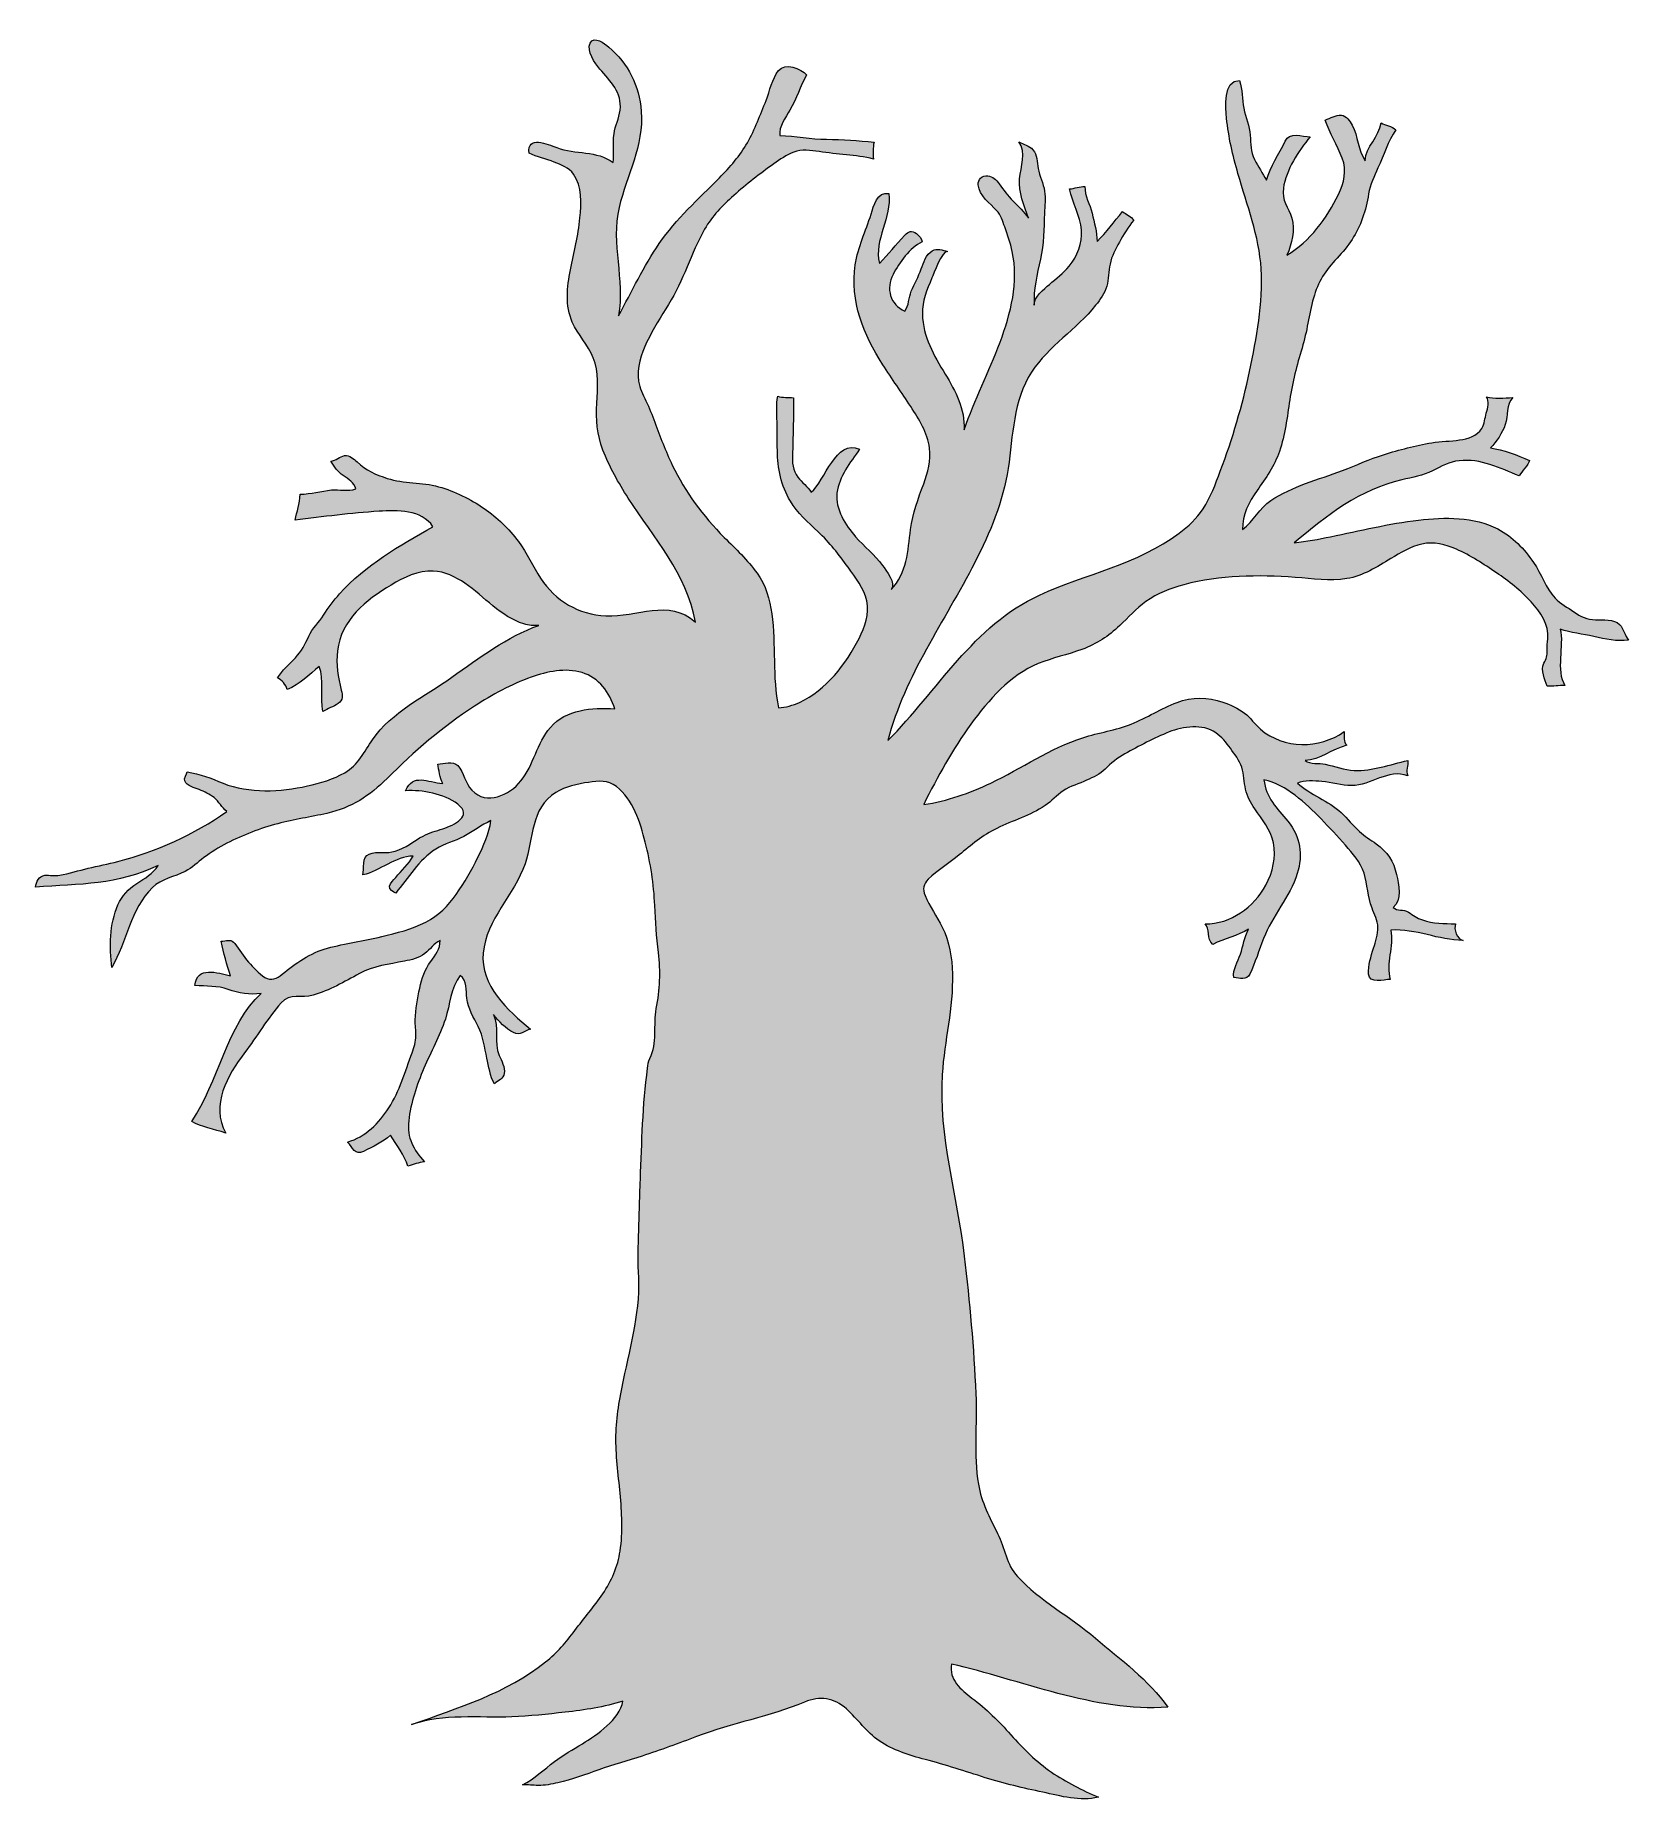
# Model space of a CAD drawing. Header units: inches. Extents: x 0 to 92, y 0 to 102.
import ezdxf

# ---------------------------------------------------------------- set-up
doc = ezdxf.new("R2010")
doc.units = ezdxf.units.IN
doc.header["$MEASUREMENT"] = 0
doc.layers.add('Layer 1', color=7, linetype='Continuous')

msp = doc.modelspace()

# ---------------------------------------------------------------- hatches: boundary and pattern name
at = {"layer": 'Layer 1', "true_color": 0xffffff}
h = msp.add_hatch(color=7, dxfattribs=at)
edge = h.paths.add_edge_path()
edge.add_spline(control_points=[(33.96, 24.18), (33.74, 23.13), (33.55, 22.06), (33.53, 20.99), (33.51, 19.87), (33.66, 18.76), (33.77, 17.65), (33.87, 16.54), (33.94, 15.42), (33.77, 14.31), (33.64, 13.42), (33.27, 12.59), (32.77, 11.84), (32.27, 11.1), (31.68, 10.43), (31.15, 9.72), (30.65, 9.05), (30.13, 8.44), (29.47, 7.91), (27.23, 6.11), (24.39, 5.25), (21.73, 4.29), (23.57, 4.92), (25.61, 4.67), (27.52, 4.73), (28.55, 4.77), (29.58, 4.89), (30.6, 5), (31.72, 5.13), (32.85, 5.3), (33.93, 5.64), (33.73, 4.56), (32.46, 3.72), (31.59, 3.18), (31.05, 2.84), (30.49, 2.55), (29.98, 2.15), (29.37, 1.69), (28.81, 1.17), (28.14, 0.8), (28.45, 0.83), (28.73, 0.77), (29.04, 0.77), (29.42, 0.77), (29.8, 0.84), (30.18, 0.93), (30.98, 1.11), (31.76, 1.4), (32.54, 1.68), (33.36, 1.97), (34.21, 2.2), (35.04, 2.47), (36.1, 2.82), (37.15, 3.2), (38.19, 3.6), (40.23, 4.37), (42.4, 4.75), (44.42, 5.59), (45.32, 5.96), (46.11, 5.84), (46.84, 5.19), (47.5, 4.6), (47.99, 3.86), (48.73, 3.35), (49.53, 2.8), (50.46, 2.52), (51.39, 2.27), (52.56, 1.96), (53.7, 1.59), (54.85, 1.22), (55.95, 0.88), (57.05, 0.62), (58.18, 0.38), (59.21, 0.16), (60.34, -0.17), (61.39, 0.1), (60.45, 0.5), (59.53, 0.96), (58.68, 1.54), (57.79, 2.15), (57.06, 2.9), (56.33, 3.7), (55.64, 4.48), (54.92, 5.2), (54.09, 5.82), (53.45, 6.3), (52.75, 6.9), (52.9, 7.78), (56.85, 6.9), (61.2, 4.98), (65.4, 5.29), (64.29, 6.87), (62.67, 8.05), (61.22, 9.28), (59.76, 10.52), (58.03, 11.44), (56.71, 12.84), (56.08, 13.52), (55.97, 14.51), (55.57, 15.32), (55.1, 16.26), (54.64, 17.12), (54.46, 18.17), (54.17, 19.89), (54.39, 21.65), (54.31, 23.39), (54.2, 26.05), (53.95, 28.71), (53.64, 31.34), (53.23, 34.85), (52.14, 38.28), (52.37, 41.85), (52.5, 43.79), (53.01, 45.7), (52.96, 47.65), (52.94, 48.58), (52.78, 49.52), (52.37, 50.36), (52.06, 50.98), (51.65, 51.55), (51.38, 52.19), (51.22, 52.55), (51.29, 52.84), (51.56, 53.12), (52.09, 53.65), (52.77, 54.06), (53.35, 54.53), (54.04, 55.09), (54.71, 55.66), (55.52, 56.06), (56.45, 56.52), (57.44, 56.79), (58.31, 57.38), (58.69, 57.63), (58.98, 57.98), (59.36, 58.23), (59.77, 58.51), (60.27, 58.63), (60.71, 58.84), (61.09, 59.02), (61.49, 59.18), (61.78, 59.49), (62.11, 59.84), (62.49, 60.12), (62.91, 60.36), (63.73, 60.82), (64.6, 61.28), (65.47, 61.63), (66.3, 61.95), (67.39, 62.12), (68.17, 61.58), (68.51, 61.35), (68.77, 61.02), (69.01, 60.69), (69.25, 60.35), (69.54, 60), (69.67, 59.59), (69.79, 59.17), (69.8, 58.74), (69.89, 58.32), (69.98, 57.9), (70.19, 57.54), (70.42, 57.19), (70.85, 56.57), (71.34, 55.98), (71.5, 55.22), (71.66, 54.4), (71.46, 53.52), (71.06, 52.79), (70.38, 51.52), (69.03, 50.53), (67.55, 50.54), (67.84, 50.3), (67.63, 49.66), (68, 49.36), (68.66, 49.7), (69.43, 49.86), (70.06, 50.23), (69.81, 49.78), (69.76, 49.27), (69.59, 48.79), (69.44, 48.34), (69.14, 47.94), (69.21, 47.44), (69.55, 47.42), (69.95, 47.26), (70.13, 47.64), (70.44, 48.3), (70.67, 49.02), (70.93, 49.7), (71.43, 51.02), (72.45, 52.09), (72.87, 53.45), (73.21, 54.54), (73.07, 55.59), (72.33, 56.47), (71.71, 57.22), (71.06, 57.85), (70.95, 58.87), (72.25, 58.57), (73.34, 57.53), (74.25, 56.61), (74.73, 56.12), (75.19, 55.6), (75.65, 55.09), (76.09, 54.6), (76.51, 54.12), (76.73, 53.48), (76.94, 52.82), (76.93, 52.1), (77.19, 51.45), (77.33, 51.09), (77.52, 50.74), (77.53, 50.35), (77.53, 49.94), (77.4, 49.53), (77.28, 49.14), (77.13, 48.67), (76.96, 48.14), (76.99, 47.64), (77.03, 47.06), (77.87, 47.32), (78.24, 47.34), (77.97, 48.24), (78.46, 49.25), (78.27, 50.19), (79.75, 50.27), (81.01, 49.6), (82.45, 49.59), (82.09, 49.66), (81.9, 50.24), (82.01, 50.54), (81.37, 50.57), (80.71, 50.56), (80.1, 50.77), (79.79, 50.88), (79.56, 51.05), (79.29, 51.22), (79.03, 51.4), (78.64, 51.28), (78.41, 51.49), (78.94, 51.86), (78.72, 52.87), (78.61, 53.39), (78.44, 54.16), (78.07, 54.72), (77.43, 55.17), (77.1, 55.4), (76.77, 55.62), (76.47, 55.88), (76.09, 56.22), (75.78, 56.62), (75.41, 56.97), (74.67, 57.68), (73.64, 57.99), (72.88, 58.68), (73.3, 58.86), (73.84, 58.8), (74.29, 58.77), (74.86, 58.73), (75.44, 58.54), (76.02, 58.53), (77.11, 58.52), (78.14, 59.53), (79.25, 59.1), (79.13, 59.4), (79.29, 59.67), (79.25, 59.99), (78.23, 59.75), (77.22, 59.37), (76.16, 59.41), (75.57, 59.44), (75.04, 59.65), (74.48, 59.77), (74.13, 59.85), (73.62, 59.75), (73.33, 59.98), (74.19, 60.02), (74.87, 60.64), (75.73, 60.86), (75.53, 61.07), (75.6, 61.37), (75.58, 61.65), (74.16, 60.64), (72.09, 60.64), (70.75, 61.79), (70.42, 62.08), (70.18, 62.45), (69.83, 62.72), (69.45, 63), (69.03, 63.22), (68.58, 63.36), (67.71, 63.65), (66.79, 63.66), (65.93, 63.34), (65.02, 62.99), (64.19, 62.45), (63.29, 62.09), (62.39, 61.73), (61.41, 61.59), (60.49, 61.3), (58.6, 60.69), (56.96, 59.52), (55.18, 58.68), (53.95, 58.09), (52.65, 57.64), (51.3, 57.44), (52.1, 59.05), (52.97, 60.62), (54.03, 62.08), (55.05, 63.48), (56.28, 64.91), (57.92, 65.58), (58.74, 65.91), (59.61, 66.1), (60.44, 66.4), (61.29, 66.71), (61.97, 67.16), (62.62, 67.78), (63.11, 68.25), (63.58, 68.76), (64.13, 69.16), (64.79, 69.64), (65.55, 69.93), (66.33, 70.14), (68.43, 70.7), (70.6, 70.71), (72.76, 70.56), (73.74, 70.49), (74.75, 70.33), (75.74, 70.49), (76.68, 70.64), (77.47, 71.17), (78.28, 71.65), (78.84, 71.98), (79.42, 72.35), (80.07, 72.49), (80.76, 72.64), (81.44, 72.46), (82.06, 72.19), (82.88, 71.83), (83.64, 71.33), (84.37, 70.83), (85.09, 70.34), (85.79, 69.8), (86.38, 69.15), (86.89, 68.57), (87.44, 67.82), (87.34, 67.01), (87.31, 66.79), (87.29, 66.56), (87.3, 66.34), (87.32, 66.04), (87.26, 65.86), (87.12, 65.6), (86.9, 65.19), (87.2, 64.68), (87.3, 64.27), (87.66, 64.26), (87.99, 64.31), (88.33, 64.32), (87.78, 65.14), (88.29, 66.65), (88.06, 67.57), (88.67, 67.33), (89.36, 67.31), (90, 67.15), (90.67, 66.99), (91.32, 66.84), (92.01, 66.94), (91.77, 67.2), (91.74, 67.59), (91.49, 67.84), (91.15, 68.17), (90.53, 68.09), (90.09, 68.11), (89.61, 68.13), (89.24, 68.28), (88.85, 68.57), (88.5, 68.83), (88.06, 69.04), (87.76, 69.36), (87.22, 69.95), (86.98, 70.76), (86.52, 71.42), (85.98, 72.2), (85.31, 72.92), (84.46, 73.36), (83.07, 74.09), (81.39, 74.04), (79.88, 73.87), (78.16, 73.67), (76.48, 73.26), (74.8, 72.91), (74.1, 72.77), (73.41, 72.64), (72.7, 72.56), (74.54, 74.12), (76.53, 75.67), (78.92, 76.2), (79.52, 76.33), (80.13, 76.45), (80.69, 76.72), (81.19, 76.97), (81.66, 77.24), (82.23, 77.3), (83.45, 77.44), (84.58, 76.87), (85.69, 76.43), (85.85, 76.71), (86.21, 77.04), (86.28, 77.32), (85.57, 77.62), (84.77, 77.94), (84.03, 78.04), (84.39, 78.4), (84.72, 78.91), (84.88, 79.39), (85.06, 79.91), (84.93, 80.52), (85.32, 80.95), (84.85, 80.94), (84.22, 80.85), (83.8, 81), (83.98, 80.72), (83.87, 80.35), (83.79, 80.05), (83.71, 79.76), (83.69, 79.43), (83.53, 79.17), (83.27, 78.72), (82.73, 78.57), (82.25, 78.5), (81.72, 78.42), (81.17, 78.43), (80.64, 78.34), (79.7, 78.17), (78.77, 77.94), (77.86, 77.65), (77.05, 77.39), (76.28, 77.04), (75.49, 76.74), (74.78, 76.47), (74.06, 76.25), (73.35, 75.98), (72.66, 75.72), (71.97, 75.42), (71.35, 75.01), (70.68, 74.56), (70.35, 73.8), (69.72, 73.33), (69.69, 74.18), (70.08, 74.91), (70.55, 75.58), (71.06, 76.31), (71.56, 77), (71.84, 77.84), (72.17, 78.8), (72.29, 79.81), (72.44, 80.81), (72.59, 81.84), (72.85, 82.81), (73.15, 83.81), (73.44, 84.76), (73.55, 85.74), (73.81, 86.69), (74.06, 87.62), (74.52, 88.31), (75.17, 89), (75.82, 89.7), (76.34, 90.41), (76.65, 91.33), (76.81, 91.78), (76.91, 92.24), (76.99, 92.71), (77.08, 93.24), (77.31, 93.73), (77.53, 94.22), (77.87, 94.95), (78.12, 95.74), (78.56, 96.42), (78.35, 96.66), (77.95, 96.65), (77.71, 96.82), (77.62, 96.03), (76.82, 95.44), (76.8, 94.63), (76.36, 95.25), (76.4, 96.04), (76.04, 96.68), (75.91, 96.92), (75.72, 97.24), (75.42, 97.26), (75.09, 97.28), (74.78, 97.09), (74.49, 96.98), (74.75, 96.21), (75.18, 95.53), (75.47, 94.77), (75.75, 94.06), (75.57, 93.36), (75.25, 92.69), (74.59, 91.32), (73.6, 89.97), (72.28, 89.18), (72.56, 89.83), (72.77, 90.63), (72.56, 91.32), (72.37, 91.92), (71.96, 92.37), (72.07, 93.04), (72.23, 94.11), (72.94, 95.19), (73.62, 96.01), (73.17, 96.04), (72.41, 96.3), (72.17, 95.76), (71.82, 95.01), (71.32, 94.31), (71.1, 93.51), (70.86, 93.9), (70.62, 94.3), (70.4, 94.7), (70.16, 95.16), (70.2, 95.6), (70.16, 96.1), (70.12, 96.64), (69.89, 97.13), (69.78, 97.66), (69.67, 98.19), (69.72, 98.74), (69.54, 99.26), (68.57, 99.29), (68.74, 97.67), (68.79, 97.09), (68.9, 96), (69.15, 94.93), (69.45, 93.89), (69.97, 92.07), (70.67, 90.28), (70.79, 88.38), (70.92, 86.42), (70.52, 84.37), (70.12, 82.46), (69.7, 80.5), (69.14, 78.57), (68.43, 76.69), (68.15, 75.95), (67.88, 75.18), (67.43, 74.52), (67.06, 73.97), (66.58, 73.51), (66.05, 73.11), (63.69, 71.33), (60.64, 70.76), (57.99, 69.54), (54.17, 67.79), (52.11, 64), (49.23, 61.14), (50.21, 64.88), (52.51, 68.03), (54.25, 71.42), (55.13, 73.14), (55.89, 74.95), (56.18, 76.86), (56.46, 78.76), (56.45, 80.76), (57.53, 82.42), (58.51, 83.93), (60.13, 84.88), (61.23, 86.28), (61.5, 86.61), (61.74, 86.97), (61.87, 87.38), (61.99, 87.79), (61.97, 88.24), (62.06, 88.66), (62.16, 89.12), (62.37, 89.51), (62.6, 89.92), (62.85, 90.36), (63.1, 90.81), (63.43, 91.2), (63.28, 91.43), (62.99, 91.52), (62.79, 91.69), (62.27, 91.1), (61.88, 90.51), (61.31, 89.96), (61.31, 90.52), (61.15, 91.05), (61.03, 91.6), (60.9, 92.11), (60.59, 92.6), (60.61, 93.15), (60.31, 93.15), (60.01, 93.03), (59.72, 93), (59.9, 92.2), (60.34, 91.45), (60.41, 90.63), (60.48, 89.85), (60.17, 89.14), (59.7, 88.54), (59.38, 88.13), (58.94, 87.83), (58.56, 87.49), (58.26, 87.22), (57.65, 86.75), (57.68, 86.28), (57.62, 87.19), (57.86, 88.07), (58.04, 88.94), (58.24, 89.83), (58.24, 90.7), (58.28, 91.6), (58.29, 92.03), (58.34, 92.44), (58.28, 92.87), (58.22, 93.33), (57.99, 93.73), (57.92, 94.19), (57.85, 94.54), (57.86, 94.98), (57.61, 95.27), (57.4, 95.52), (57.06, 95.56), (56.8, 95.73), (57.24, 95.11), (56.9, 94.28), (56.84, 93.59), (56.78, 92.82), (57.09, 92.03), (57.35, 91.31), (57.1, 91.68), (56.77, 91.99), (56.46, 92.3), (56.15, 92.61), (55.91, 92.94), (55.66, 93.29), (55.49, 93.54), (55.3, 93.72), (55, 93.76), (54.67, 93.8), (54.42, 93.56), (54.45, 93.23), (54.51, 92.62), (55.13, 92.17), (55.51, 91.76), (55.76, 91.5), (55.86, 91.14), (55.98, 90.81), (56.15, 90.34), (56.31, 89.87), (56.41, 89.39), (56.8, 87.62), (56.33, 85.81), (55.71, 84.15), (55.08, 82.44), (54.24, 80.81), (53.63, 79.09), (53.7, 80.27), (53.14, 81.32), (52.54, 82.31), (51.89, 83.39), (51.25, 84.46), (51.23, 85.77), (51.21, 86.53), (51.48, 87.17), (51.78, 87.86), (51.86, 88.05), (52.37, 89.47), (52.67, 89.39), (52.4, 89.47), (52.07, 89.58), (51.79, 89.43), (51.43, 89.22), (51.3, 88.74), (51.16, 88.38), (51, 87.94), (50.76, 87.53), (50.58, 87.09), (50.43, 86.73), (50.45, 86.27), (50.22, 85.94), (49.35, 86.31), (49.11, 87.27), (49.53, 88.06), (49.91, 88.75), (50.48, 89.6), (51.21, 89.95), (51.21, 90.13), (51.01, 90.32), (50.88, 90.43), (50.62, 90.63), (50.41, 90.55), (50.2, 90.32), (49.7, 89.79), (49.26, 89.22), (48.74, 88.7), (48.41, 90.08), (49.47, 91.36), (49.29, 92.73), (48.6, 92.87), (48.42, 92.03), (48.26, 91.54), (47.95, 90.56), (47.51, 89.65), (47.35, 88.62), (47.04, 86.51), (47.82, 84.6), (48.94, 82.85), (49.46, 82.03), (50.03, 81.25), (50.55, 80.43), (51.03, 79.7), (51.52, 78.91), (51.64, 78.03), (51.73, 77.32), (51.53, 76.63), (51.3, 75.97), (50.99, 75.1), (50.66, 74.26), (50.54, 73.33), (50.38, 72.09), (50.35, 70.81), (49.42, 69.86), (49.74, 70.19), (49.11, 70.99), (48.92, 71.25), (48.47, 71.87), (47.87, 72.33), (47.37, 72.91), (46.8, 73.56), (46.18, 74.52), (46.29, 75.43), (46.42, 76.4), (47.06, 77.19), (47.6, 77.97), (46.23, 78.57), (45.6, 76.14), (44.8, 75.48), (44.6, 75.81), (44.27, 76.04), (44.04, 76.35), (43.74, 76.74), (43.7, 77.21), (43.72, 77.69), (43.76, 78.77), (43.79, 79.85), (43.78, 80.94), (43.46, 80.96), (43.16, 80.94), (42.87, 81.03), (42.79, 80.54), (42.81, 80.04), (42.83, 79.55), (42.85, 79), (42.83, 78.45), (42.85, 77.9), (42.87, 76.87), (43.06, 75.85), (43.6, 74.97), (44.02, 74.28), (44.62, 73.74), (45.2, 73.2), (45.87, 72.57), (46.4, 71.89), (46.93, 71.15), (47.36, 70.56), (47.85, 69.93), (48.01, 69.2), (48.17, 68.45), (47.9, 67.7), (47.57, 67.04), (46.83, 65.57), (45.66, 64.04), (44.13, 63.34), (43.75, 63.17), (43.34, 63.05), (42.92, 63.03), (42.54, 64.81), (42.78, 66.66), (42.53, 68.46), (42.42, 69.3), (42.18, 70.1), (41.68, 70.8), (41.14, 71.57), (40.44, 72.21), (39.78, 72.87), (38.56, 74.11), (37.53, 75.48), (36.78, 77.05), (36.4, 77.85), (36.08, 78.68), (35.77, 79.52), (35.62, 79.94), (35.46, 80.36), (35.26, 80.77), (35.08, 81.13), (34.9, 81.49), (34.84, 81.89), (34.7, 82.67), (34.99, 83.46), (35.32, 84.16), (35.68, 84.92), (36.13, 85.63), (36.57, 86.33), (37.43, 87.71), (37.86, 89.27), (38.65, 90.68), (39.07, 91.44), (39.69, 92.04), (40.33, 92.62), (41.06, 93.28), (41.84, 93.87), (42.64, 94.45), (43, 94.71), (43.38, 94.97), (43.8, 95.13), (44.26, 95.31), (44.78, 95.23), (45.26, 95.16), (46.31, 94.99), (47.36, 94.98), (48.4, 94.73), (48.38, 95.07), (48.35, 95.36), (48.44, 95.71), (47.52, 95.79), (46.61, 95.87), (45.69, 95.87), (44.79, 95.87), (43.89, 96.09), (42.99, 96.08), (42.92, 96.59), (43.34, 97.14), (43.58, 97.56), (43.95, 98.21), (44.18, 98.93), (44.54, 99.59), (44.2, 99.96), (43.31, 100.32), (42.92, 99.84), (42.54, 99.36), (42.42, 98.67), (42.2, 98.12), (41.86, 97.29), (41.56, 96.45), (41.12, 95.67), (40.69, 94.92), (40.11, 94.26), (39.5, 93.64), (38.28, 92.42), (37.02, 91.28), (36.03, 89.85), (35.13, 88.53), (34.45, 87.08), (33.68, 85.68), (34.05, 87.76), (33.22, 89.84), (33.71, 91.93), (34.16, 93.8), (35.14, 95.5), (34.99, 97.48), (34.87, 98.97), (34.24, 100.24), (33.11, 101.2), (32.87, 101.4), (32.27, 101.88), (32.04, 101.42), (31.82, 100.97), (32.31, 100.26), (32.6, 99.93), (33.2, 99.22), (33.9, 98.57), (33.77, 97.55), (33.71, 97.08), (33.48, 96.65), (33.42, 96.19), (33.34, 95.63), (33.41, 95.07), (33.37, 94.52), (32.43, 95.25), (31.17, 94.97), (30.11, 95.39), (29.59, 95.59), (28.37, 96.12), (28.52, 95.07), (28.98, 94.85), (29.48, 94.74), (29.96, 94.55), (30.36, 94.4), (30.83, 94.23), (31.08, 93.86), (31.57, 93.13), (31.54, 92.17), (31.45, 91.33), (31.35, 90.31), (31.1, 89.33), (30.9, 88.33), (30.7, 87.33), (30.59, 86.26), (31.01, 85.3), (31.34, 84.57), (31.91, 83.99), (32.22, 83.25), (32.57, 82.43), (32.46, 81.49), (32.42, 80.62), (32.37, 79.69), (32.44, 78.8), (32.78, 77.92), (33.16, 76.94), (33.67, 76.02), (34.24, 75.14), (35.73, 72.82), (37.62, 70.79), (38.12, 67.98), (36.57, 69.37), (34.73, 68.25), (32.95, 68.34), (31.37, 68.41), (30.04, 69.21), (29.18, 70.51), (28.72, 71.2), (28.4, 71.97), (27.9, 72.64), (27.35, 73.37), (26.67, 74.02), (25.92, 74.54), (25.12, 75.1), (24.23, 75.53), (23.29, 75.8), (22.31, 76.08), (21.29, 75.97), (20.32, 76.28), (19.66, 76.49), (19.09, 76.77), (18.58, 77.23), (18.39, 77.4), (18.14, 77.64), (17.86, 77.6), (17.57, 77.55), (17.36, 77.3), (17.06, 77.27), (17.27, 76.95), (17.46, 76.66), (17.78, 76.44), (18.06, 76.24), (18.44, 76.04), (18.5, 75.67), (18.06, 75.51), (17.56, 75.66), (17.1, 75.61), (16.5, 75.54), (15.91, 75.39), (15.3, 75.36), (15.27, 74.79), (15.1, 74.38), (15, 73.87), (16.61, 74.06), (18.23, 74.28), (19.85, 74.38), (20.89, 74.44), (22.31, 74.49), (22.96, 73.49), (21.05, 72.4), (19.05, 71.27), (17.57, 69.61), (17.23, 69.23), (16.92, 68.82), (16.65, 68.38), (16.39, 67.96), (15.99, 67.62), (15.79, 67.16), (15.57, 66.7), (15.38, 66.29), (15.02, 65.92), (14.67, 65.54), (14.26, 65.2), (13.98, 64.76), (14.23, 64.61), (14.47, 64.4), (14.54, 64.08), (15.3, 64.39), (15.79, 64.93), (16.4, 65.42), (16.68, 64.67), (16.43, 63.61), (16.61, 62.81), (16.89, 62.99), (17.21, 63.08), (17.48, 63.27), (17.78, 63.48), (17.75, 63.72), (17.67, 64.04), (17.47, 64.81), (17.36, 65.52), (17.45, 66.32), (17.65, 68.11), (19.09, 69.25), (20.55, 70.12), (21.27, 70.56), (22.12, 70.96), (22.98, 70.93), (23.65, 70.9), (24.26, 70.59), (24.81, 70.22), (25.92, 69.46), (26.88, 68.28), (28.21, 67.88), (28.49, 67.79), (28.79, 67.76), (29.08, 67.79), (27.22, 67.12), (25.65, 65.93), (24.05, 64.79), (22.5, 63.69), (20.58, 62.79), (19.47, 61.18), (19.01, 60.51), (18.62, 59.7), (17.88, 59.28), (17.21, 58.91), (16.46, 58.67), (15.71, 58.51), (14.16, 58.17), (12.34, 58.07), (10.84, 58.67), (10.14, 58.96), (9.52, 59.21), (8.77, 59.33), (8.74, 59.19), (8.56, 58.95), (8.63, 58.8), (8.76, 58.51), (9.19, 58.4), (9.46, 58.3), (9.76, 58.19), (10.07, 58.04), (10.32, 57.84), (10.61, 57.61), (10.77, 57.27), (11.05, 57.04), (9.21, 55.71), (6.95, 54.72), (4.76, 54.15), (4.2, 54.01), (3.62, 53.88), (3.06, 53.76), (2.51, 53.63), (1.96, 53.45), (1.41, 53.35), (1.12, 53.3), (0.84, 53.37), (0.55, 53.35), (0.19, 53.32), (0.08, 52.96), (0, 52.67), (2.57, 52.85), (4.75, 52.79), (7.09, 53.92), (6.8, 53.45), (6.32, 53.17), (5.86, 52.88), (5.37, 52.56), (5.01, 52.18), (4.77, 51.64), (4.29, 50.53), (4.26, 49.21), (4.42, 48.02), (5.27, 49.51), (5.5, 51.4), (6.76, 52.64), (7.27, 53.15), (8.03, 53.25), (8.65, 53.58), (9.05, 53.78), (9.38, 54.1), (9.73, 54.37), (10.15, 54.68), (10.58, 54.96), (11.05, 55.2), (11.99, 55.68), (12.98, 56.06), (14, 56.33), (14.94, 56.59), (15.9, 56.71), (16.84, 56.93), (18.25, 57.25), (19.31, 57.94), (20.32, 58.95), (21.87, 60.51), (23.51, 61.92), (25.36, 63.12), (26.39, 63.78), (27.47, 64.39), (28.63, 64.79), (29.56, 65.12), (30.61, 65.35), (31.57, 65.06), (32.56, 64.76), (33.16, 63.92), (33.46, 62.97), (32.14, 63.04), (30.67, 62.96), (29.74, 61.89), (28.96, 60.98), (28.78, 59.73), (28.04, 58.8), (27.39, 57.98), (26.05, 57.37), (25.21, 58.26), (24.81, 58.67), (24.77, 59.29), (24.39, 59.69), (24.13, 59.98), (23.57, 59.8), (23.24, 59.78), (23.31, 59.44), (23.36, 58.98), (23.53, 58.65), (22.65, 58.73), (21.81, 59.26), (21.38, 58.24), (22.35, 58.29), (23.59, 58.06), (24.39, 57.46), (25.3, 56.77), (24.17, 56.25), (23.53, 56.04), (23.14, 55.91), (22.75, 55.82), (22.39, 55.62), (21.85, 55.33), (21.37, 54.92), (20.78, 54.74), (20.29, 54.59), (19.75, 54.76), (19.28, 54.58), (18.85, 54.42), (19, 53.72), (18.92, 53.37), (19.86, 53.59), (20.82, 54.46), (21.81, 54.46), (21.57, 53.99), (21.13, 53.63), (20.81, 53.22), (20.69, 53.08), (20.49, 52.91), (20.46, 52.72), (20.42, 52.53), (20.68, 52.39), (20.81, 52.32), (21.52, 53.18), (22.16, 54.25), (23.12, 54.87), (23.63, 55.19), (24.22, 55.32), (24.74, 55.59), (25.28, 55.87), (25.75, 56.26), (26.31, 56.51), (26.2, 55.77), (25.88, 55.05), (25.56, 54.39), (25.2, 53.65), (24.78, 52.93), (24.31, 52.25), (23.84, 51.58), (23.28, 51.03), (22.55, 50.65), (21.75, 50.23), (20.87, 50.02), (20, 49.81), (18.97, 49.56), (17.9, 49.42), (16.87, 49.14), (15.88, 48.88), (15.04, 48.27), (14.25, 47.63), (13.96, 47.4), (13.61, 47.24), (13.26, 47.45), (12.9, 47.67), (12.59, 48.04), (12.31, 48.34), (12, 48.67), (11.78, 49.05), (11.52, 49.41), (11.33, 49.66), (11.12, 49.6), (10.83, 49.55), (10.8, 49.55), (10.77, 49.54), (10.73, 49.54), (10.85, 48.85), (11.08, 48.19), (11.27, 47.54), (10.52, 47.72), (9.31, 48.13), (9.22, 46.99), (9.86, 46.93), (10.52, 46.98), (11.13, 46.76), (11.76, 46.53), (12.37, 46.42), (13.04, 46.53), (11.09, 44.77), (10.56, 41.37), (9.03, 39.13), (9.6, 38.8), (10.31, 38.69), (11, 38.46), (10.1, 40.06), (11.1, 41.81), (12.08, 43.1), (12.8, 44.04), (13.41, 45.09), (14.19, 45.98), (14.72, 46.58), (15.37, 46.21), (16.04, 46.42), (16.98, 46.7), (17.85, 47.2), (18.71, 47.67), (19.55, 48.13), (20.41, 48.2), (21.32, 48.39), (21.74, 48.47), (22.15, 48.57), (22.49, 48.83), (22.8, 49.06), (23.01, 49.42), (23.38, 49.58), (23.38, 49.11), (23.09, 48.74), (22.83, 48.37), (22.49, 47.91), (22.32, 47.39), (22.2, 46.84), (22.08, 46.25), (21.95, 45.6), (21.94, 45), (21.93, 44.69), (21.99, 44.39), (21.98, 44.08), (21.98, 43.74), (21.88, 43.41), (21.76, 43.1), (21.35, 42.02), (21.04, 40.88), (20.41, 39.91), (19.84, 39.03), (19.06, 38.24), (18.03, 37.94), (18.34, 37.64), (18.44, 37.13), (18.96, 37.4), (19.5, 37.67), (20.05, 37.93), (20.51, 38.33), (20.86, 37.78), (21.3, 37.17), (21.52, 36.54), (21.84, 36.65), (22.14, 36.76), (22.47, 36.79), (21.83, 37.51), (21.45, 38.18), (21.56, 39.17), (21.68, 40.21), (22.03, 41.24), (22.44, 42.2), (22.83, 43.15), (23.36, 44.06), (23.68, 45.04), (23.95, 45.88), (23.98, 46.84), (24.54, 47.57), (24.93, 47.28), (24.88, 46.68), (24.92, 46.25), (24.98, 45.66), (25.32, 45.13), (25.58, 44.61), (25.86, 44.05), (25.94, 43.4), (26.08, 42.79), (26.19, 42.31), (26.25, 41.75), (26.51, 41.31), (26.73, 41.49), (27.03, 41.6), (27.08, 41.91), (27.14, 42.27), (26.92, 42.63), (26.78, 42.95), (26.46, 43.7), (26.8, 44.57), (26.46, 45.31), (26.77, 44.91), (27.16, 44.49), (27.62, 44.26), (27.99, 44.07), (28.24, 44.36), (28.59, 44.47), (27.29, 45.52), (25.69, 47.01), (25.86, 48.86), (26.04, 50.83), (27.66, 52.21), (28.28, 54.01), (28.79, 55.48), (28.56, 57.2), (30.06, 58.14), (30.6, 58.48), (31.32, 58.63), (31.95, 58.72), (32.52, 58.81), (33.07, 58.85), (33.56, 58.48), (34.52, 57.75), (34.94, 56.38), (35.22, 55.26), (35.53, 54.07), (35.72, 52.83), (35.77, 51.6), (35.81, 50.69), (35.87, 49.79), (35.98, 48.89), (36.11, 47.78), (36.08, 46.75), (35.86, 45.65), (35.67, 44.71), (35.96, 43.64), (35.48, 42.77), (35.39, 42.61), (35.38, 42.38), (35.36, 42.2), (35.06, 40.08), (35.03, 37.92), (34.94, 35.79), (34.9, 34.64), (34.86, 33.5), (34.83, 32.35), (34.82, 31.73), (34.78, 31.09), (34.83, 30.47), (34.99, 28.33), (34.4, 26.25), (33.96, 24.18)], knot_values=[0, 0, 0, 0, 1, 1, 1, 2, 2, 2, 3, 3, 3, 4, 4, 4, 5, 5, 5, 6, 6, 6, 7, 7, 7, 8, 8, 8, 9, 9, 9, 10, 10, 10, 11, 11, 11, 12, 12, 12, 13, 13, 13, 14, 14, 14, 15, 15, 15, 16, 16, 16, 17, 17, 17, 18, 18, 18, 19, 19, 19, 20, 20, 20, 21, 21, 21, 22, 22, 22, 23, 23, 23, 24, 24, 24, 25, 25, 25, 26, 26, 26, 27, 27, 27, 28, 28, 28, 29, 29, 29, 30, 30, 30, 31, 31, 31, 32, 32, 32, 33, 33, 33, 34, 34, 34, 35, 35, 35, 36, 36, 36, 37, 37, 37, 38, 38, 38, 39, 39, 39, 40, 40, 40, 41, 41, 41, 42, 42, 42, 43, 43, 43, 44, 44, 44, 45, 45, 45, 46, 46, 46, 47, 47, 47, 48, 48, 48, 49, 49, 49, 50, 50, 50, 51, 51, 51, 52, 52, 52, 53, 53, 53, 54, 54, 54, 55, 55, 55, 56, 56, 56, 57, 57, 57, 58, 58, 58, 59, 59, 59, 60, 60, 60, 61, 61, 61, 62, 62, 62, 63, 63, 63, 64, 64, 64, 65, 65, 65, 66, 66, 66, 67, 67, 67, 68, 68, 68, 69, 69, 69, 70, 70, 70, 71, 71, 71, 72, 72, 72, 73, 73, 73, 74, 74, 74, 75, 75, 75, 76, 76, 76, 77, 77, 77, 78, 78, 78, 79, 79, 79, 80, 80, 80, 81, 81, 81, 82, 82, 82, 83, 83, 83, 84, 84, 84, 85, 85, 85, 86, 86, 86, 87, 87, 87, 88, 88, 88, 89, 89, 89, 90, 90, 90, 91, 91, 91, 92, 92, 92, 93, 93, 93, 94, 94, 94, 95, 95, 95, 96, 96, 96, 97, 97, 97, 98, 98, 98, 99, 99, 99, 100, 100, 100, 101, 101, 101, 102, 102, 102, 103, 103, 103, 104, 104, 104, 105, 105, 105, 106, 106, 106, 107, 107, 107, 108, 108, 108, 109, 109, 109, 110, 110, 110, 111, 111, 111, 112, 112, 112, 113, 113, 113, 114, 114, 114, 115, 115, 115, 116, 116, 116, 117, 117, 117, 118, 118, 118, 119, 119, 119, 120, 120, 120, 121, 121, 121, 122, 122, 122, 123, 123, 123, 124, 124, 124, 125, 125, 125, 126, 126, 126, 127, 127, 127, 128, 128, 128, 129, 129, 129, 130, 130, 130, 131, 131, 131, 132, 132, 132, 133, 133, 133, 134, 134, 134, 135, 135, 135, 136, 136, 136, 137, 137, 137, 138, 138, 138, 139, 139, 139, 140, 140, 140, 141, 141, 141, 142, 142, 142, 143, 143, 143, 144, 144, 144, 145, 145, 145, 146, 146, 146, 147, 147, 147, 148, 148, 148, 149, 149, 149, 150, 150, 150, 151, 151, 151, 152, 152, 152, 153, 153, 153, 154, 154, 154, 155, 155, 155, 156, 156, 156, 157, 157, 157, 158, 158, 158, 159, 159, 159, 160, 160, 160, 161, 161, 161, 162, 162, 162, 163, 163, 163, 164, 164, 164, 165, 165, 165, 166, 166, 166, 167, 167, 167, 168, 168, 168, 169, 169, 169, 170, 170, 170, 171, 171, 171, 172, 172, 172, 173, 173, 173, 174, 174, 174, 175, 175, 175, 176, 176, 176, 177, 177, 177, 178, 178, 178, 179, 179, 179, 180, 180, 180, 181, 181, 181, 182, 182, 182, 183, 183, 183, 184, 184, 184, 185, 185, 185, 186, 186, 186, 187, 187, 187, 188, 188, 188, 189, 189, 189, 190, 190, 190, 191, 191, 191, 192, 192, 192, 193, 193, 193, 194, 194, 194, 195, 195, 195, 196, 196, 196, 197, 197, 197, 198, 198, 198, 199, 199, 199, 200, 200, 200, 201, 201, 201, 202, 202, 202, 203, 203, 203, 204, 204, 204, 205, 205, 205, 206, 206, 206, 207, 207, 207, 208, 208, 208, 209, 209, 209, 210, 210, 210, 211, 211, 211, 212, 212, 212, 213, 213, 213, 214, 214, 214, 215, 215, 215, 216, 216, 216, 217, 217, 217, 218, 218, 218, 219, 219, 219, 220, 220, 220, 221, 221, 221, 222, 222, 222, 223, 223, 223, 224, 224, 224, 225, 225, 225, 226, 226, 226, 227, 227, 227, 228, 228, 228, 229, 229, 229, 230, 230, 230, 231, 231, 231, 232, 232, 232, 233, 233, 233, 234, 234, 234, 235, 235, 235, 236, 236, 236, 237, 237, 237, 238, 238, 238, 239, 239, 239, 240, 240, 240, 241, 241, 241, 242, 242, 242, 243, 243, 243, 244, 244, 244, 245, 245, 245, 246, 246, 246, 247, 247, 247, 248, 248, 248, 249, 249, 249, 250, 250, 250, 251, 251, 251, 252, 252, 252, 253, 253, 253, 254, 254, 254, 255, 255, 255, 256, 256, 256, 257, 257, 257, 258, 258, 258, 259, 259, 259, 260, 260, 260, 261, 261, 261, 262, 262, 262, 263, 263, 263, 264, 264, 264, 265, 265, 265, 266, 266, 266, 267, 267, 267, 268, 268, 268, 269, 269, 269, 270, 270, 270, 271, 271, 271, 272, 272, 272, 273, 273, 273, 274, 274, 274, 275, 275, 275, 276, 276, 276, 277, 277, 277, 278, 278, 278, 279, 279, 279, 280, 280, 280, 281, 281, 281, 282, 282, 282, 283, 283, 283, 284, 284, 284, 285, 285, 285, 286, 286, 286, 287, 287, 287, 288, 288, 288, 289, 289, 289, 290, 290, 290, 291, 291, 291, 292, 292, 292, 293, 293, 293, 294, 294, 294, 295, 295, 295, 296, 296, 296, 297, 297, 297, 298, 298, 298, 299, 299, 299, 300, 300, 300, 301, 301, 301, 302, 302, 302, 303, 303, 303, 304, 304, 304, 305, 305, 305, 306, 306, 306, 307, 307, 307, 308, 308, 308, 309, 309, 309, 310, 310, 310, 311, 311, 311, 312, 312, 312, 313, 313, 313, 314, 314, 314, 315, 315, 315, 316, 316, 316, 317, 317, 317, 318, 318, 318, 319, 319, 319, 320, 320, 320, 321, 321, 321, 322, 322, 322, 323, 323, 323, 324, 324, 324, 325, 325, 325, 326, 326, 326, 327, 327, 327, 328, 328, 328, 329, 329, 329, 330, 330, 330, 331, 331, 331, 332, 332, 332, 333, 333, 333, 334, 334, 334, 335, 335, 335, 336, 336, 336, 337, 337, 337, 338, 338, 338, 339, 339, 339, 340, 340, 340, 341, 341, 341, 342, 342, 342, 343, 343, 343, 344, 344, 344, 345, 345, 345, 346, 346, 346, 347, 347, 347, 348, 348, 348, 349, 349, 349, 350, 350, 350, 351, 351, 351, 352, 352, 352, 353, 353, 353, 354, 354, 354, 355, 355, 355, 356, 356, 356, 357, 357, 357, 358, 358, 358, 359, 359, 359, 360, 360, 360, 361, 361, 361, 362, 362, 362, 363, 363, 363, 364, 364, 364, 365, 365, 365, 366, 366, 366, 367, 367, 367, 368, 368, 368, 369, 369, 369, 370, 370, 370, 371, 371, 371, 372, 372, 372, 373, 373, 373, 374, 374, 374, 375, 375, 375, 376, 376, 376, 377, 377, 377, 378, 378, 378, 379, 379, 379, 380, 380, 380, 381, 381, 381, 382, 382, 382, 383, 383, 383, 384, 384, 384, 385, 385, 385, 386, 386, 386, 387, 387, 387, 388, 388, 388, 389, 389, 389, 390, 390, 390, 391, 391, 391, 392, 392, 392, 393, 393, 393, 394, 394, 394, 395, 395, 395, 396, 396, 396, 397, 397, 397, 398, 398, 398, 399, 399, 399, 400, 400, 400, 401, 401, 401, 402, 402, 402, 403, 403, 403, 404, 404, 404, 405, 405, 405, 406, 406, 406, 407, 407, 407, 408, 408, 408, 409, 409, 409, 410, 410, 410, 411, 411, 411, 412, 412, 412, 413, 413, 413, 414, 414, 414, 415, 415, 415, 416, 416, 416, 417, 417, 417, 418, 418, 418, 419, 419, 419, 420, 420, 420, 421, 421, 421, 422, 422, 422, 423, 423, 423, 424, 424, 424, 425, 425, 425, 426, 426, 426, 427, 427, 427, 428, 428, 428, 429, 429, 429, 430, 430, 430, 431, 431, 431, 432, 432, 432, 433, 433, 433, 434, 434, 434, 435, 435, 435, 436, 436, 436, 437, 437, 437, 438, 438, 438, 439, 439, 439, 440, 440, 440, 441, 441, 441, 442, 442, 442, 443, 443, 443, 444, 444, 444, 445, 445, 445, 446, 446, 446, 447, 447, 447, 448, 448, 448, 449, 449, 449, 450, 450, 450, 451, 451, 451, 451], degree=3, periodic=1)

# ---------------------------------------------------------------- linework, layer by layer
at = {"layer": 'Layer 1', "lineweight": 0}
msp.add_open_spline([(33.96, 24.18), (33.74, 23.13), (33.55, 22.06), (33.53, 20.99), (33.51, 19.87), (33.66, 18.76), (33.77, 17.65), (33.87, 16.54), (33.94, 15.42), (33.77, 14.31), (33.64, 13.42), (33.27, 12.59), (32.77, 11.84), (32.27, 11.1), (31.68, 10.43), (31.15, 9.72), (30.65, 9.05), (30.13, 8.44), (29.47, 7.91), (27.23, 6.11), (24.39, 5.25), (21.73, 4.29), (23.57, 4.92), (25.61, 4.67), (27.52, 4.73), (28.55, 4.77), (29.58, 4.89), (30.6, 5), (31.72, 5.13), (32.85, 5.3), (33.93, 5.64), (33.73, 4.56), (32.46, 3.72), (31.59, 3.18), (31.05, 2.84), (30.49, 2.55), (29.98, 2.15), (29.37, 1.69), (28.81, 1.17), (28.14, 0.8), (28.45, 0.83), (28.73, 0.77), (29.04, 0.77), (29.42, 0.77), (29.8, 0.84), (30.18, 0.93), (30.98, 1.11), (31.76, 1.4), (32.54, 1.68), (33.36, 1.97), (34.21, 2.2), (35.04, 2.47), (36.1, 2.82), (37.15, 3.2), (38.19, 3.6), (40.23, 4.37), (42.4, 4.75), (44.42, 5.59), (45.32, 5.96), (46.11, 5.84), (46.84, 5.19), (47.5, 4.6), (47.99, 3.86), (48.73, 3.35), (49.53, 2.8), (50.46, 2.52), (51.39, 2.27), (52.56, 1.96), (53.7, 1.59), (54.85, 1.22), (55.95, 0.88), (57.05, 0.62), (58.18, 0.38), (59.21, 0.16), (60.34, -0.17), (61.39, 0.1), (60.45, 0.5), (59.53, 0.96), (58.68, 1.54), (57.79, 2.15), (57.06, 2.9), (56.33, 3.7), (55.64, 4.48), (54.92, 5.2), (54.09, 5.82), (53.45, 6.3), (52.75, 6.9), (52.9, 7.78), (56.85, 6.9), (61.2, 4.98), (65.4, 5.29), (64.29, 6.87), (62.67, 8.05), (61.22, 9.28), (59.76, 10.52), (58.03, 11.44), (56.71, 12.84), (56.08, 13.52), (55.97, 14.51), (55.57, 15.32), (55.1, 16.26), (54.64, 17.12), (54.46, 18.17), (54.17, 19.89), (54.39, 21.65), (54.31, 23.39), (54.2, 26.05), (53.95, 28.71), (53.64, 31.34), (53.23, 34.85), (52.14, 38.28), (52.37, 41.85), (52.5, 43.79), (53.01, 45.7), (52.96, 47.65), (52.94, 48.58), (52.78, 49.52), (52.37, 50.36), (52.06, 50.98), (51.65, 51.55), (51.38, 52.19), (51.22, 52.55), (51.29, 52.84), (51.56, 53.12), (52.09, 53.65), (52.77, 54.06), (53.35, 54.53), (54.04, 55.09), (54.71, 55.66), (55.52, 56.06), (56.45, 56.52), (57.44, 56.79), (58.31, 57.38), (58.69, 57.63), (58.98, 57.98), (59.36, 58.23), (59.77, 58.51), (60.27, 58.63), (60.71, 58.84), (61.09, 59.02), (61.49, 59.18), (61.78, 59.49), (62.11, 59.84), (62.49, 60.12), (62.91, 60.36), (63.73, 60.82), (64.6, 61.28), (65.47, 61.63), (66.3, 61.95), (67.39, 62.12), (68.17, 61.58), (68.51, 61.35), (68.77, 61.02), (69.01, 60.69), (69.25, 60.35), (69.54, 60), (69.67, 59.59), (69.79, 59.17), (69.8, 58.74), (69.89, 58.32), (69.98, 57.9), (70.19, 57.54), (70.42, 57.19), (70.85, 56.57), (71.34, 55.98), (71.5, 55.22), (71.66, 54.4), (71.46, 53.52), (71.06, 52.79), (70.38, 51.52), (69.03, 50.53), (67.55, 50.54), (67.84, 50.3), (67.63, 49.66), (68, 49.36), (68.66, 49.7), (69.43, 49.86), (70.06, 50.23), (69.81, 49.78), (69.76, 49.27), (69.59, 48.79), (69.44, 48.34), (69.14, 47.94), (69.21, 47.44), (69.55, 47.42), (69.95, 47.26), (70.13, 47.64), (70.44, 48.3), (70.67, 49.02), (70.93, 49.7), (71.43, 51.02), (72.45, 52.09), (72.87, 53.45), (73.21, 54.54), (73.07, 55.59), (72.33, 56.47), (71.71, 57.22), (71.06, 57.85), (70.95, 58.87), (72.25, 58.57), (73.34, 57.53), (74.25, 56.61), (74.73, 56.12), (75.19, 55.6), (75.65, 55.09), (76.09, 54.6), (76.51, 54.12), (76.73, 53.48), (76.94, 52.82), (76.93, 52.1), (77.19, 51.45), (77.33, 51.09), (77.52, 50.74), (77.53, 50.35), (77.53, 49.94), (77.4, 49.53), (77.28, 49.14), (77.13, 48.67), (76.96, 48.14), (76.99, 47.64), (77.03, 47.06), (77.87, 47.32), (78.24, 47.34), (77.97, 48.24), (78.46, 49.25), (78.27, 50.19), (79.75, 50.27), (81.01, 49.6), (82.45, 49.59), (82.09, 49.66), (81.9, 50.24), (82.01, 50.54), (81.37, 50.57), (80.71, 50.56), (80.1, 50.77), (79.79, 50.88), (79.56, 51.05), (79.29, 51.22), (79.03, 51.4), (78.64, 51.28), (78.41, 51.49), (78.94, 51.86), (78.72, 52.87), (78.61, 53.39), (78.44, 54.16), (78.07, 54.72), (77.43, 55.17), (77.1, 55.4), (76.77, 55.62), (76.47, 55.88), (76.09, 56.22), (75.78, 56.62), (75.41, 56.97), (74.67, 57.68), (73.64, 57.99), (72.88, 58.68), (73.3, 58.86), (73.84, 58.8), (74.29, 58.77), (74.86, 58.73), (75.44, 58.54), (76.02, 58.53), (77.11, 58.52), (78.14, 59.53), (79.25, 59.1), (79.13, 59.4), (79.29, 59.67), (79.25, 59.99), (78.23, 59.75), (77.22, 59.37), (76.16, 59.41), (75.57, 59.44), (75.04, 59.65), (74.48, 59.77), (74.13, 59.85), (73.62, 59.75), (73.33, 59.98), (74.19, 60.02), (74.87, 60.64), (75.73, 60.86), (75.53, 61.07), (75.6, 61.37), (75.58, 61.65), (74.16, 60.64), (72.09, 60.64), (70.75, 61.79), (70.42, 62.08), (70.18, 62.45), (69.83, 62.72), (69.45, 63), (69.03, 63.22), (68.58, 63.36), (67.71, 63.65), (66.79, 63.66), (65.93, 63.34), (65.02, 62.99), (64.19, 62.45), (63.29, 62.09), (62.39, 61.73), (61.41, 61.59), (60.49, 61.3), (58.6, 60.69), (56.96, 59.52), (55.18, 58.68), (53.95, 58.09), (52.65, 57.64), (51.3, 57.44), (52.1, 59.05), (52.97, 60.62), (54.03, 62.08), (55.05, 63.48), (56.28, 64.91), (57.92, 65.58), (58.74, 65.91), (59.61, 66.1), (60.44, 66.4), (61.29, 66.71), (61.97, 67.16), (62.62, 67.78), (63.11, 68.25), (63.58, 68.76), (64.13, 69.16), (64.79, 69.64), (65.55, 69.93), (66.33, 70.14), (68.43, 70.7), (70.6, 70.71), (72.76, 70.56), (73.74, 70.49), (74.75, 70.33), (75.74, 70.49), (76.68, 70.64), (77.47, 71.17), (78.28, 71.65), (78.84, 71.98), (79.42, 72.35), (80.07, 72.49), (80.76, 72.64), (81.44, 72.46), (82.06, 72.19), (82.88, 71.83), (83.64, 71.33), (84.37, 70.83), (85.09, 70.34), (85.79, 69.8), (86.38, 69.15), (86.89, 68.57), (87.44, 67.82), (87.34, 67.01), (87.31, 66.79), (87.29, 66.56), (87.3, 66.34), (87.32, 66.04), (87.26, 65.86), (87.12, 65.6), (86.9, 65.19), (87.2, 64.68), (87.3, 64.27), (87.66, 64.26), (87.99, 64.31), (88.33, 64.32), (87.78, 65.14), (88.29, 66.65), (88.06, 67.57), (88.67, 67.33), (89.36, 67.31), (90, 67.15), (90.67, 66.99), (91.32, 66.84), (92.01, 66.94), (91.77, 67.2), (91.74, 67.59), (91.49, 67.84), (91.15, 68.17), (90.53, 68.09), (90.09, 68.11), (89.61, 68.13), (89.24, 68.28), (88.85, 68.57), (88.5, 68.83), (88.06, 69.04), (87.76, 69.36), (87.22, 69.95), (86.98, 70.76), (86.52, 71.42), (85.98, 72.2), (85.31, 72.92), (84.46, 73.36), (83.07, 74.09), (81.39, 74.04), (79.88, 73.87), (78.16, 73.67), (76.48, 73.26), (74.8, 72.91), (74.1, 72.77), (73.41, 72.64), (72.7, 72.56), (74.54, 74.12), (76.53, 75.67), (78.92, 76.2), (79.52, 76.33), (80.13, 76.45), (80.69, 76.72), (81.19, 76.97), (81.66, 77.24), (82.23, 77.3), (83.45, 77.44), (84.58, 76.87), (85.69, 76.43), (85.85, 76.71), (86.21, 77.04), (86.28, 77.32), (85.57, 77.62), (84.77, 77.94), (84.03, 78.04), (84.39, 78.4), (84.72, 78.91), (84.88, 79.39), (85.06, 79.91), (84.93, 80.52), (85.32, 80.95), (84.85, 80.94), (84.22, 80.85), (83.8, 81), (83.98, 80.72), (83.87, 80.35), (83.79, 80.05), (83.71, 79.76), (83.69, 79.43), (83.53, 79.17), (83.27, 78.72), (82.73, 78.57), (82.25, 78.5), (81.72, 78.42), (81.17, 78.43), (80.64, 78.34), (79.7, 78.17), (78.77, 77.94), (77.86, 77.65), (77.05, 77.39), (76.28, 77.04), (75.49, 76.74), (74.78, 76.47), (74.06, 76.25), (73.35, 75.98), (72.66, 75.72), (71.97, 75.42), (71.35, 75.01), (70.68, 74.56), (70.35, 73.8), (69.72, 73.33), (69.69, 74.18), (70.08, 74.91), (70.55, 75.58), (71.06, 76.31), (71.56, 77), (71.84, 77.84), (72.17, 78.8), (72.29, 79.81), (72.44, 80.81), (72.59, 81.84), (72.85, 82.81), (73.15, 83.81), (73.44, 84.76), (73.55, 85.74), (73.81, 86.69), (74.06, 87.62), (74.52, 88.31), (75.17, 89), (75.82, 89.7), (76.34, 90.41), (76.65, 91.33), (76.81, 91.78), (76.91, 92.24), (76.99, 92.71), (77.08, 93.24), (77.31, 93.73), (77.53, 94.22), (77.87, 94.95), (78.12, 95.74), (78.56, 96.42), (78.35, 96.66), (77.95, 96.65), (77.71, 96.82), (77.62, 96.03), (76.82, 95.44), (76.8, 94.63), (76.36, 95.25), (76.4, 96.04), (76.04, 96.68), (75.91, 96.92), (75.72, 97.24), (75.42, 97.26), (75.09, 97.28), (74.78, 97.09), (74.49, 96.98), (74.75, 96.21), (75.18, 95.53), (75.47, 94.77), (75.75, 94.06), (75.57, 93.36), (75.25, 92.69), (74.59, 91.32), (73.6, 89.97), (72.28, 89.18), (72.56, 89.83), (72.77, 90.63), (72.56, 91.32), (72.37, 91.92), (71.96, 92.37), (72.07, 93.04), (72.23, 94.11), (72.94, 95.19), (73.62, 96.01), (73.17, 96.04), (72.41, 96.3), (72.17, 95.76), (71.82, 95.01), (71.32, 94.31), (71.1, 93.51), (70.86, 93.9), (70.62, 94.3), (70.4, 94.7), (70.16, 95.16), (70.2, 95.6), (70.16, 96.1), (70.12, 96.64), (69.89, 97.13), (69.78, 97.66), (69.67, 98.19), (69.72, 98.74), (69.54, 99.26), (68.57, 99.29), (68.74, 97.67), (68.79, 97.09), (68.9, 96), (69.15, 94.93), (69.45, 93.89), (69.97, 92.07), (70.67, 90.28), (70.79, 88.38), (70.92, 86.42), (70.52, 84.37), (70.12, 82.46), (69.7, 80.5), (69.14, 78.57), (68.43, 76.69), (68.15, 75.95), (67.88, 75.18), (67.43, 74.52), (67.06, 73.97), (66.58, 73.51), (66.05, 73.11), (63.69, 71.33), (60.64, 70.76), (57.99, 69.54), (54.17, 67.79), (52.11, 64), (49.23, 61.14), (50.21, 64.88), (52.51, 68.03), (54.25, 71.42), (55.13, 73.14), (55.89, 74.95), (56.18, 76.86), (56.46, 78.76), (56.45, 80.76), (57.53, 82.42), (58.51, 83.93), (60.13, 84.88), (61.23, 86.28), (61.5, 86.61), (61.74, 86.97), (61.87, 87.38), (61.99, 87.79), (61.97, 88.24), (62.06, 88.66), (62.16, 89.12), (62.37, 89.51), (62.6, 89.92), (62.85, 90.36), (63.1, 90.81), (63.43, 91.2), (63.28, 91.43), (62.99, 91.52), (62.79, 91.69), (62.27, 91.1), (61.88, 90.51), (61.31, 89.96), (61.31, 90.52), (61.15, 91.05), (61.03, 91.6), (60.9, 92.11), (60.59, 92.6), (60.61, 93.15), (60.31, 93.15), (60.01, 93.03), (59.72, 93), (59.9, 92.2), (60.34, 91.45), (60.41, 90.63), (60.48, 89.85), (60.17, 89.14), (59.7, 88.54), (59.38, 88.13), (58.94, 87.83), (58.56, 87.49), (58.26, 87.22), (57.65, 86.75), (57.68, 86.28), (57.62, 87.19), (57.86, 88.07), (58.04, 88.94), (58.24, 89.83), (58.24, 90.7), (58.28, 91.6), (58.29, 92.03), (58.34, 92.44), (58.28, 92.87), (58.22, 93.33), (57.99, 93.73), (57.92, 94.19), (57.85, 94.54), (57.86, 94.98), (57.61, 95.27), (57.4, 95.52), (57.06, 95.56), (56.8, 95.73), (57.24, 95.11), (56.9, 94.28), (56.84, 93.59), (56.78, 92.82), (57.09, 92.03), (57.35, 91.31), (57.1, 91.68), (56.77, 91.99), (56.46, 92.3), (56.15, 92.61), (55.91, 92.94), (55.66, 93.29), (55.49, 93.54), (55.3, 93.72), (55, 93.76), (54.67, 93.8), (54.42, 93.56), (54.45, 93.23), (54.51, 92.62), (55.13, 92.17), (55.51, 91.76), (55.76, 91.5), (55.86, 91.14), (55.98, 90.81), (56.15, 90.34), (56.31, 89.87), (56.41, 89.39), (56.8, 87.62), (56.33, 85.81), (55.71, 84.15), (55.08, 82.44), (54.24, 80.81), (53.63, 79.09), (53.7, 80.27), (53.14, 81.32), (52.54, 82.31), (51.89, 83.39), (51.25, 84.46), (51.23, 85.77), (51.21, 86.53), (51.48, 87.17), (51.78, 87.86), (51.86, 88.05), (52.37, 89.47), (52.67, 89.39), (52.4, 89.47), (52.07, 89.58), (51.79, 89.43), (51.43, 89.22), (51.3, 88.74), (51.16, 88.38), (51, 87.94), (50.76, 87.53), (50.58, 87.09), (50.43, 86.73), (50.45, 86.27), (50.22, 85.94), (49.35, 86.31), (49.11, 87.27), (49.53, 88.06), (49.91, 88.75), (50.48, 89.6), (51.21, 89.95), (51.21, 90.13), (51.01, 90.32), (50.88, 90.43), (50.62, 90.63), (50.41, 90.55), (50.2, 90.32), (49.7, 89.79), (49.26, 89.22), (48.74, 88.7), (48.41, 90.08), (49.47, 91.36), (49.29, 92.73), (48.6, 92.87), (48.42, 92.03), (48.26, 91.54), (47.95, 90.56), (47.51, 89.65), (47.35, 88.62), (47.04, 86.51), (47.82, 84.6), (48.94, 82.85), (49.46, 82.03), (50.03, 81.25), (50.55, 80.43), (51.03, 79.7), (51.52, 78.91), (51.64, 78.03), (51.73, 77.32), (51.53, 76.63), (51.3, 75.97), (50.99, 75.1), (50.66, 74.26), (50.54, 73.33), (50.38, 72.09), (50.35, 70.81), (49.42, 69.86), (49.74, 70.19), (49.11, 70.99), (48.92, 71.25), (48.47, 71.87), (47.87, 72.33), (47.37, 72.91), (46.8, 73.56), (46.18, 74.52), (46.29, 75.43), (46.42, 76.4), (47.06, 77.19), (47.6, 77.97), (46.23, 78.57), (45.6, 76.14), (44.8, 75.48), (44.6, 75.81), (44.27, 76.04), (44.04, 76.35), (43.74, 76.74), (43.7, 77.21), (43.72, 77.69), (43.76, 78.77), (43.79, 79.85), (43.78, 80.94), (43.46, 80.96), (43.16, 80.94), (42.87, 81.03), (42.79, 80.54), (42.81, 80.04), (42.83, 79.55), (42.85, 79), (42.83, 78.45), (42.85, 77.9), (42.87, 76.87), (43.06, 75.85), (43.6, 74.97), (44.02, 74.28), (44.62, 73.74), (45.2, 73.2), (45.87, 72.57), (46.4, 71.89), (46.93, 71.15), (47.36, 70.56), (47.85, 69.93), (48.01, 69.2), (48.17, 68.45), (47.9, 67.7), (47.57, 67.04), (46.83, 65.57), (45.66, 64.04), (44.13, 63.34), (43.75, 63.17), (43.34, 63.05), (42.92, 63.03), (42.54, 64.81), (42.78, 66.66), (42.53, 68.46), (42.42, 69.3), (42.18, 70.1), (41.68, 70.8), (41.14, 71.57), (40.44, 72.21), (39.78, 72.87), (38.56, 74.11), (37.53, 75.48), (36.78, 77.05), (36.4, 77.85), (36.08, 78.68), (35.77, 79.52), (35.62, 79.94), (35.46, 80.36), (35.26, 80.77), (35.08, 81.13), (34.9, 81.49), (34.84, 81.89), (34.7, 82.67), (34.99, 83.46), (35.32, 84.16), (35.68, 84.92), (36.13, 85.63), (36.57, 86.33), (37.43, 87.71), (37.86, 89.27), (38.65, 90.68), (39.07, 91.44), (39.69, 92.04), (40.33, 92.62), (41.06, 93.28), (41.84, 93.87), (42.64, 94.45), (43, 94.71), (43.38, 94.97), (43.8, 95.13), (44.26, 95.31), (44.78, 95.23), (45.26, 95.16), (46.31, 94.99), (47.36, 94.98), (48.4, 94.73), (48.38, 95.07), (48.35, 95.36), (48.44, 95.71), (47.52, 95.79), (46.61, 95.87), (45.69, 95.87), (44.79, 95.87), (43.89, 96.09), (42.99, 96.08), (42.92, 96.59), (43.34, 97.14), (43.58, 97.56), (43.95, 98.21), (44.18, 98.93), (44.54, 99.59), (44.2, 99.96), (43.31, 100.32), (42.92, 99.84), (42.54, 99.36), (42.42, 98.67), (42.2, 98.12), (41.86, 97.29), (41.56, 96.45), (41.12, 95.67), (40.69, 94.92), (40.11, 94.26), (39.5, 93.64), (38.28, 92.42), (37.02, 91.28), (36.03, 89.85), (35.13, 88.53), (34.45, 87.08), (33.68, 85.68), (34.05, 87.76), (33.22, 89.84), (33.71, 91.93), (34.16, 93.8), (35.14, 95.5), (34.99, 97.48), (34.87, 98.97), (34.24, 100.24), (33.11, 101.2), (32.87, 101.4), (32.27, 101.88), (32.04, 101.42), (31.82, 100.97), (32.31, 100.26), (32.6, 99.93), (33.2, 99.22), (33.9, 98.57), (33.77, 97.55), (33.71, 97.08), (33.48, 96.65), (33.42, 96.19), (33.34, 95.63), (33.41, 95.07), (33.37, 94.52), (32.43, 95.25), (31.17, 94.97), (30.11, 95.39), (29.59, 95.59), (28.37, 96.12), (28.52, 95.07), (28.98, 94.85), (29.48, 94.74), (29.96, 94.55), (30.36, 94.4), (30.83, 94.23), (31.08, 93.86), (31.57, 93.13), (31.54, 92.17), (31.45, 91.33), (31.35, 90.31), (31.1, 89.33), (30.9, 88.33), (30.7, 87.33), (30.59, 86.26), (31.01, 85.3), (31.34, 84.57), (31.91, 83.99), (32.22, 83.25), (32.57, 82.43), (32.46, 81.49), (32.42, 80.62), (32.37, 79.69), (32.44, 78.8), (32.78, 77.92), (33.16, 76.94), (33.67, 76.02), (34.24, 75.14), (35.73, 72.82), (37.62, 70.79), (38.12, 67.98), (36.57, 69.37), (34.73, 68.25), (32.95, 68.34), (31.37, 68.41), (30.04, 69.21), (29.18, 70.51), (28.72, 71.2), (28.4, 71.97), (27.9, 72.64), (27.35, 73.37), (26.67, 74.02), (25.92, 74.54), (25.12, 75.1), (24.23, 75.53), (23.29, 75.8), (22.31, 76.08), (21.29, 75.97), (20.32, 76.28), (19.66, 76.49), (19.09, 76.77), (18.58, 77.23), (18.39, 77.4), (18.14, 77.64), (17.86, 77.6), (17.57, 77.55), (17.36, 77.3), (17.06, 77.27), (17.27, 76.95), (17.46, 76.66), (17.78, 76.44), (18.06, 76.24), (18.44, 76.04), (18.5, 75.67), (18.06, 75.51), (17.56, 75.66), (17.1, 75.61), (16.5, 75.54), (15.91, 75.39), (15.3, 75.36), (15.27, 74.79), (15.1, 74.38), (15, 73.87), (16.61, 74.06), (18.23, 74.28), (19.85, 74.38), (20.89, 74.44), (22.31, 74.49), (22.96, 73.49), (21.05, 72.4), (19.05, 71.27), (17.57, 69.61), (17.23, 69.23), (16.92, 68.82), (16.65, 68.38), (16.39, 67.96), (15.99, 67.62), (15.79, 67.16), (15.57, 66.7), (15.38, 66.29), (15.02, 65.92), (14.67, 65.54), (14.26, 65.2), (13.98, 64.76), (14.23, 64.61), (14.47, 64.4), (14.54, 64.08), (15.3, 64.39), (15.79, 64.93), (16.4, 65.42), (16.68, 64.67), (16.43, 63.61), (16.61, 62.81), (16.89, 62.99), (17.21, 63.08), (17.48, 63.27), (17.78, 63.48), (17.75, 63.72), (17.67, 64.04), (17.47, 64.81), (17.36, 65.52), (17.45, 66.32), (17.65, 68.11), (19.09, 69.25), (20.55, 70.12), (21.27, 70.56), (22.12, 70.96), (22.98, 70.93), (23.65, 70.9), (24.26, 70.59), (24.81, 70.22), (25.92, 69.46), (26.88, 68.28), (28.21, 67.88), (28.49, 67.79), (28.79, 67.76), (29.08, 67.79), (27.22, 67.12), (25.65, 65.93), (24.05, 64.79), (22.5, 63.69), (20.58, 62.79), (19.47, 61.18), (19.01, 60.51), (18.62, 59.7), (17.88, 59.28), (17.21, 58.91), (16.46, 58.67), (15.71, 58.51), (14.16, 58.17), (12.34, 58.07), (10.84, 58.67), (10.14, 58.96), (9.52, 59.21), (8.77, 59.33), (8.74, 59.19), (8.56, 58.95), (8.63, 58.8), (8.76, 58.51), (9.19, 58.4), (9.46, 58.3), (9.76, 58.19), (10.07, 58.04), (10.32, 57.84), (10.61, 57.61), (10.77, 57.27), (11.05, 57.04), (9.21, 55.71), (6.95, 54.72), (4.76, 54.15), (4.2, 54.01), (3.62, 53.88), (3.06, 53.76), (2.51, 53.63), (1.96, 53.45), (1.41, 53.35), (1.12, 53.3), (0.84, 53.37), (0.55, 53.35), (0.19, 53.32), (0.08, 52.96), (0, 52.67), (2.57, 52.85), (4.75, 52.79), (7.09, 53.92), (6.8, 53.45), (6.32, 53.17), (5.86, 52.88), (5.37, 52.56), (5.01, 52.18), (4.77, 51.64), (4.29, 50.53), (4.26, 49.21), (4.42, 48.02), (5.27, 49.51), (5.5, 51.4), (6.76, 52.64), (7.27, 53.15), (8.03, 53.25), (8.65, 53.58), (9.05, 53.78), (9.38, 54.1), (9.73, 54.37), (10.15, 54.68), (10.58, 54.96), (11.05, 55.2), (11.99, 55.68), (12.98, 56.06), (14, 56.33), (14.94, 56.59), (15.9, 56.71), (16.84, 56.93), (18.25, 57.25), (19.31, 57.94), (20.32, 58.95), (21.87, 60.51), (23.51, 61.92), (25.36, 63.12), (26.39, 63.78), (27.47, 64.39), (28.63, 64.79), (29.56, 65.12), (30.61, 65.35), (31.57, 65.06), (32.56, 64.76), (33.16, 63.92), (33.46, 62.97), (32.14, 63.04), (30.67, 62.96), (29.74, 61.89), (28.96, 60.98), (28.78, 59.73), (28.04, 58.8), (27.39, 57.98), (26.05, 57.37), (25.21, 58.26), (24.81, 58.67), (24.77, 59.29), (24.39, 59.69), (24.13, 59.98), (23.57, 59.8), (23.24, 59.78), (23.31, 59.44), (23.36, 58.98), (23.53, 58.65), (22.65, 58.73), (21.81, 59.26), (21.38, 58.24), (22.35, 58.29), (23.59, 58.06), (24.39, 57.46), (25.3, 56.77), (24.17, 56.25), (23.53, 56.04), (23.14, 55.91), (22.75, 55.82), (22.39, 55.62), (21.85, 55.33), (21.37, 54.92), (20.78, 54.74), (20.29, 54.59), (19.75, 54.76), (19.28, 54.58), (18.85, 54.42), (19, 53.72), (18.92, 53.37), (19.86, 53.59), (20.82, 54.46), (21.81, 54.46), (21.57, 53.99), (21.13, 53.63), (20.81, 53.22), (20.69, 53.08), (20.49, 52.91), (20.46, 52.72), (20.42, 52.53), (20.68, 52.39), (20.81, 52.32), (21.52, 53.18), (22.16, 54.25), (23.12, 54.87), (23.63, 55.19), (24.22, 55.32), (24.74, 55.59), (25.28, 55.87), (25.75, 56.26), (26.31, 56.51), (26.2, 55.77), (25.88, 55.05), (25.56, 54.39), (25.2, 53.65), (24.78, 52.93), (24.31, 52.25), (23.84, 51.58), (23.28, 51.03), (22.55, 50.65), (21.75, 50.23), (20.87, 50.02), (20, 49.81), (18.97, 49.56), (17.9, 49.42), (16.87, 49.14), (15.88, 48.88), (15.04, 48.27), (14.25, 47.63), (13.96, 47.4), (13.61, 47.24), (13.26, 47.45), (12.9, 47.67), (12.59, 48.04), (12.31, 48.34), (12, 48.67), (11.78, 49.05), (11.52, 49.41), (11.33, 49.66), (11.12, 49.6), (10.83, 49.55), (10.8, 49.55), (10.77, 49.54), (10.73, 49.54), (10.85, 48.85), (11.08, 48.19), (11.27, 47.54), (10.52, 47.72), (9.31, 48.13), (9.22, 46.99), (9.86, 46.93), (10.52, 46.98), (11.13, 46.76), (11.76, 46.53), (12.37, 46.42), (13.04, 46.53), (11.09, 44.77), (10.56, 41.37), (9.03, 39.13), (9.6, 38.8), (10.31, 38.69), (11, 38.46), (10.1, 40.06), (11.1, 41.81), (12.08, 43.1), (12.8, 44.04), (13.41, 45.09), (14.19, 45.98), (14.72, 46.58), (15.37, 46.21), (16.04, 46.42), (16.98, 46.7), (17.85, 47.2), (18.71, 47.67), (19.55, 48.13), (20.41, 48.2), (21.32, 48.39), (21.74, 48.47), (22.15, 48.57), (22.49, 48.83), (22.8, 49.06), (23.01, 49.42), (23.38, 49.58), (23.38, 49.11), (23.09, 48.74), (22.83, 48.37), (22.49, 47.91), (22.32, 47.39), (22.2, 46.84), (22.08, 46.25), (21.95, 45.6), (21.94, 45), (21.93, 44.69), (21.99, 44.39), (21.98, 44.08), (21.98, 43.74), (21.88, 43.41), (21.76, 43.1), (21.35, 42.02), (21.04, 40.88), (20.41, 39.91), (19.84, 39.03), (19.06, 38.24), (18.03, 37.94), (18.34, 37.64), (18.44, 37.13), (18.96, 37.4), (19.5, 37.67), (20.05, 37.93), (20.51, 38.33), (20.86, 37.78), (21.3, 37.17), (21.52, 36.54), (21.84, 36.65), (22.14, 36.76), (22.47, 36.79), (21.83, 37.51), (21.45, 38.18), (21.56, 39.17), (21.68, 40.21), (22.03, 41.24), (22.44, 42.2), (22.83, 43.15), (23.36, 44.06), (23.68, 45.04), (23.95, 45.88), (23.98, 46.84), (24.54, 47.57), (24.93, 47.28), (24.88, 46.68), (24.92, 46.25), (24.98, 45.66), (25.32, 45.13), (25.58, 44.61), (25.86, 44.05), (25.94, 43.4), (26.08, 42.79), (26.19, 42.31), (26.25, 41.75), (26.51, 41.31), (26.73, 41.49), (27.03, 41.6), (27.08, 41.91), (27.14, 42.27), (26.92, 42.63), (26.78, 42.95), (26.46, 43.7), (26.8, 44.57), (26.46, 45.31), (26.77, 44.91), (27.16, 44.49), (27.62, 44.26), (27.99, 44.07), (28.24, 44.36), (28.59, 44.47), (27.29, 45.52), (25.69, 47.01), (25.86, 48.86), (26.04, 50.83), (27.66, 52.21), (28.28, 54.01), (28.79, 55.48), (28.56, 57.2), (30.06, 58.14), (30.6, 58.48), (31.32, 58.63), (31.95, 58.72), (32.52, 58.81), (33.07, 58.85), (33.56, 58.48), (34.52, 57.75), (34.94, 56.38), (35.22, 55.26), (35.53, 54.07), (35.72, 52.83), (35.77, 51.6), (35.81, 50.69), (35.87, 49.79), (35.98, 48.89), (36.11, 47.78), (36.08, 46.75), (35.86, 45.65), (35.67, 44.71), (35.96, 43.64), (35.48, 42.77), (35.39, 42.61), (35.38, 42.38), (35.36, 42.2), (35.06, 40.08), (35.03, 37.92), (34.94, 35.79), (34.9, 34.64), (34.86, 33.5), (34.83, 32.35), (34.82, 31.73), (34.78, 31.09), (34.83, 30.47), (34.99, 28.33), (34.4, 26.25), (33.96, 24.18)], degree=3, knots=[0, 0, 0, 0, 1, 1, 1, 2, 2, 2, 3, 3, 3, 4, 4, 4, 5, 5, 5, 6, 6, 6, 7, 7, 7, 8, 8, 8, 9, 9, 9, 10, 10, 10, 11, 11, 11, 12, 12, 12, 13, 13, 13, 14, 14, 14, 15, 15, 15, 16, 16, 16, 17, 17, 17, 18, 18, 18, 19, 19, 19, 20, 20, 20, 21, 21, 21, 22, 22, 22, 23, 23, 23, 24, 24, 24, 25, 25, 25, 26, 26, 26, 27, 27, 27, 28, 28, 28, 29, 29, 29, 30, 30, 30, 31, 31, 31, 32, 32, 32, 33, 33, 33, 34, 34, 34, 35, 35, 35, 36, 36, 36, 37, 37, 37, 38, 38, 38, 39, 39, 39, 40, 40, 40, 41, 41, 41, 42, 42, 42, 43, 43, 43, 44, 44, 44, 45, 45, 45, 46, 46, 46, 47, 47, 47, 48, 48, 48, 49, 49, 49, 50, 50, 50, 51, 51, 51, 52, 52, 52, 53, 53, 53, 54, 54, 54, 55, 55, 55, 56, 56, 56, 57, 57, 57, 58, 58, 58, 59, 59, 59, 60, 60, 60, 61, 61, 61, 62, 62, 62, 63, 63, 63, 64, 64, 64, 65, 65, 65, 66, 66, 66, 67, 67, 67, 68, 68, 68, 69, 69, 69, 70, 70, 70, 71, 71, 71, 72, 72, 72, 73, 73, 73, 74, 74, 74, 75, 75, 75, 76, 76, 76, 77, 77, 77, 78, 78, 78, 79, 79, 79, 80, 80, 80, 81, 81, 81, 82, 82, 82, 83, 83, 83, 84, 84, 84, 85, 85, 85, 86, 86, 86, 87, 87, 87, 88, 88, 88, 89, 89, 89, 90, 90, 90, 91, 91, 91, 92, 92, 92, 93, 93, 93, 94, 94, 94, 95, 95, 95, 96, 96, 96, 97, 97, 97, 98, 98, 98, 99, 99, 99, 100, 100, 100, 101, 101, 101, 102, 102, 102, 103, 103, 103, 104, 104, 104, 105, 105, 105, 106, 106, 106, 107, 107, 107, 108, 108, 108, 109, 109, 109, 110, 110, 110, 111, 111, 111, 112, 112, 112, 113, 113, 113, 114, 114, 114, 115, 115, 115, 116, 116, 116, 117, 117, 117, 118, 118, 118, 119, 119, 119, 120, 120, 120, 121, 121, 121, 122, 122, 122, 123, 123, 123, 124, 124, 124, 125, 125, 125, 126, 126, 126, 127, 127, 127, 128, 128, 128, 129, 129, 129, 130, 130, 130, 131, 131, 131, 132, 132, 132, 133, 133, 133, 134, 134, 134, 135, 135, 135, 136, 136, 136, 137, 137, 137, 138, 138, 138, 139, 139, 139, 140, 140, 140, 141, 141, 141, 142, 142, 142, 143, 143, 143, 144, 144, 144, 145, 145, 145, 146, 146, 146, 147, 147, 147, 148, 148, 148, 149, 149, 149, 150, 150, 150, 151, 151, 151, 152, 152, 152, 153, 153, 153, 154, 154, 154, 155, 155, 155, 156, 156, 156, 157, 157, 157, 158, 158, 158, 159, 159, 159, 160, 160, 160, 161, 161, 161, 162, 162, 162, 163, 163, 163, 164, 164, 164, 165, 165, 165, 166, 166, 166, 167, 167, 167, 168, 168, 168, 169, 169, 169, 170, 170, 170, 171, 171, 171, 172, 172, 172, 173, 173, 173, 174, 174, 174, 175, 175, 175, 176, 176, 176, 177, 177, 177, 178, 178, 178, 179, 179, 179, 180, 180, 180, 181, 181, 181, 182, 182, 182, 183, 183, 183, 184, 184, 184, 185, 185, 185, 186, 186, 186, 187, 187, 187, 188, 188, 188, 189, 189, 189, 190, 190, 190, 191, 191, 191, 192, 192, 192, 193, 193, 193, 194, 194, 194, 195, 195, 195, 196, 196, 196, 197, 197, 197, 198, 198, 198, 199, 199, 199, 200, 200, 200, 201, 201, 201, 202, 202, 202, 203, 203, 203, 204, 204, 204, 205, 205, 205, 206, 206, 206, 207, 207, 207, 208, 208, 208, 209, 209, 209, 210, 210, 210, 211, 211, 211, 212, 212, 212, 213, 213, 213, 214, 214, 214, 215, 215, 215, 216, 216, 216, 217, 217, 217, 218, 218, 218, 219, 219, 219, 220, 220, 220, 221, 221, 221, 222, 222, 222, 223, 223, 223, 224, 224, 224, 225, 225, 225, 226, 226, 226, 227, 227, 227, 228, 228, 228, 229, 229, 229, 230, 230, 230, 231, 231, 231, 232, 232, 232, 233, 233, 233, 234, 234, 234, 235, 235, 235, 236, 236, 236, 237, 237, 237, 238, 238, 238, 239, 239, 239, 240, 240, 240, 241, 241, 241, 242, 242, 242, 243, 243, 243, 244, 244, 244, 245, 245, 245, 246, 246, 246, 247, 247, 247, 248, 248, 248, 249, 249, 249, 250, 250, 250, 251, 251, 251, 252, 252, 252, 253, 253, 253, 254, 254, 254, 255, 255, 255, 256, 256, 256, 257, 257, 257, 258, 258, 258, 259, 259, 259, 260, 260, 260, 261, 261, 261, 262, 262, 262, 263, 263, 263, 264, 264, 264, 265, 265, 265, 266, 266, 266, 267, 267, 267, 268, 268, 268, 269, 269, 269, 270, 270, 270, 271, 271, 271, 272, 272, 272, 273, 273, 273, 274, 274, 274, 275, 275, 275, 276, 276, 276, 277, 277, 277, 278, 278, 278, 279, 279, 279, 280, 280, 280, 281, 281, 281, 282, 282, 282, 283, 283, 283, 284, 284, 284, 285, 285, 285, 286, 286, 286, 287, 287, 287, 288, 288, 288, 289, 289, 289, 290, 290, 290, 291, 291, 291, 292, 292, 292, 293, 293, 293, 294, 294, 294, 295, 295, 295, 296, 296, 296, 297, 297, 297, 298, 298, 298, 299, 299, 299, 300, 300, 300, 301, 301, 301, 302, 302, 302, 303, 303, 303, 304, 304, 304, 305, 305, 305, 306, 306, 306, 307, 307, 307, 308, 308, 308, 309, 309, 309, 310, 310, 310, 311, 311, 311, 312, 312, 312, 313, 313, 313, 314, 314, 314, 315, 315, 315, 316, 316, 316, 317, 317, 317, 318, 318, 318, 319, 319, 319, 320, 320, 320, 321, 321, 321, 322, 322, 322, 323, 323, 323, 324, 324, 324, 325, 325, 325, 326, 326, 326, 327, 327, 327, 328, 328, 328, 329, 329, 329, 330, 330, 330, 331, 331, 331, 332, 332, 332, 333, 333, 333, 334, 334, 334, 335, 335, 335, 336, 336, 336, 337, 337, 337, 338, 338, 338, 339, 339, 339, 340, 340, 340, 341, 341, 341, 342, 342, 342, 343, 343, 343, 344, 344, 344, 345, 345, 345, 346, 346, 346, 347, 347, 347, 348, 348, 348, 349, 349, 349, 350, 350, 350, 351, 351, 351, 352, 352, 352, 353, 353, 353, 354, 354, 354, 355, 355, 355, 356, 356, 356, 357, 357, 357, 358, 358, 358, 359, 359, 359, 360, 360, 360, 361, 361, 361, 362, 362, 362, 363, 363, 363, 364, 364, 364, 365, 365, 365, 366, 366, 366, 367, 367, 367, 368, 368, 368, 369, 369, 369, 370, 370, 370, 371, 371, 371, 372, 372, 372, 373, 373, 373, 374, 374, 374, 375, 375, 375, 376, 376, 376, 377, 377, 377, 378, 378, 378, 379, 379, 379, 380, 380, 380, 381, 381, 381, 382, 382, 382, 383, 383, 383, 384, 384, 384, 385, 385, 385, 386, 386, 386, 387, 387, 387, 388, 388, 388, 389, 389, 389, 390, 390, 390, 391, 391, 391, 392, 392, 392, 393, 393, 393, 394, 394, 394, 395, 395, 395, 396, 396, 396, 397, 397, 397, 398, 398, 398, 399, 399, 399, 400, 400, 400, 401, 401, 401, 402, 402, 402, 403, 403, 403, 404, 404, 404, 405, 405, 405, 406, 406, 406, 407, 407, 407, 408, 408, 408, 409, 409, 409, 410, 410, 410, 411, 411, 411, 412, 412, 412, 413, 413, 413, 414, 414, 414, 415, 415, 415, 416, 416, 416, 417, 417, 417, 418, 418, 418, 419, 419, 419, 420, 420, 420, 421, 421, 421, 422, 422, 422, 423, 423, 423, 424, 424, 424, 425, 425, 425, 426, 426, 426, 427, 427, 427, 428, 428, 428, 429, 429, 429, 430, 430, 430, 431, 431, 431, 432, 432, 432, 433, 433, 433, 434, 434, 434, 435, 435, 435, 436, 436, 436, 437, 437, 437, 438, 438, 438, 439, 439, 439, 440, 440, 440, 441, 441, 441, 442, 442, 442, 443, 443, 443, 444, 444, 444, 445, 445, 445, 446, 446, 446, 447, 447, 447, 448, 448, 448, 449, 449, 449, 450, 450, 450, 451, 451, 451, 451], dxfattribs=at)

doc.saveas('drawing.dxf')
